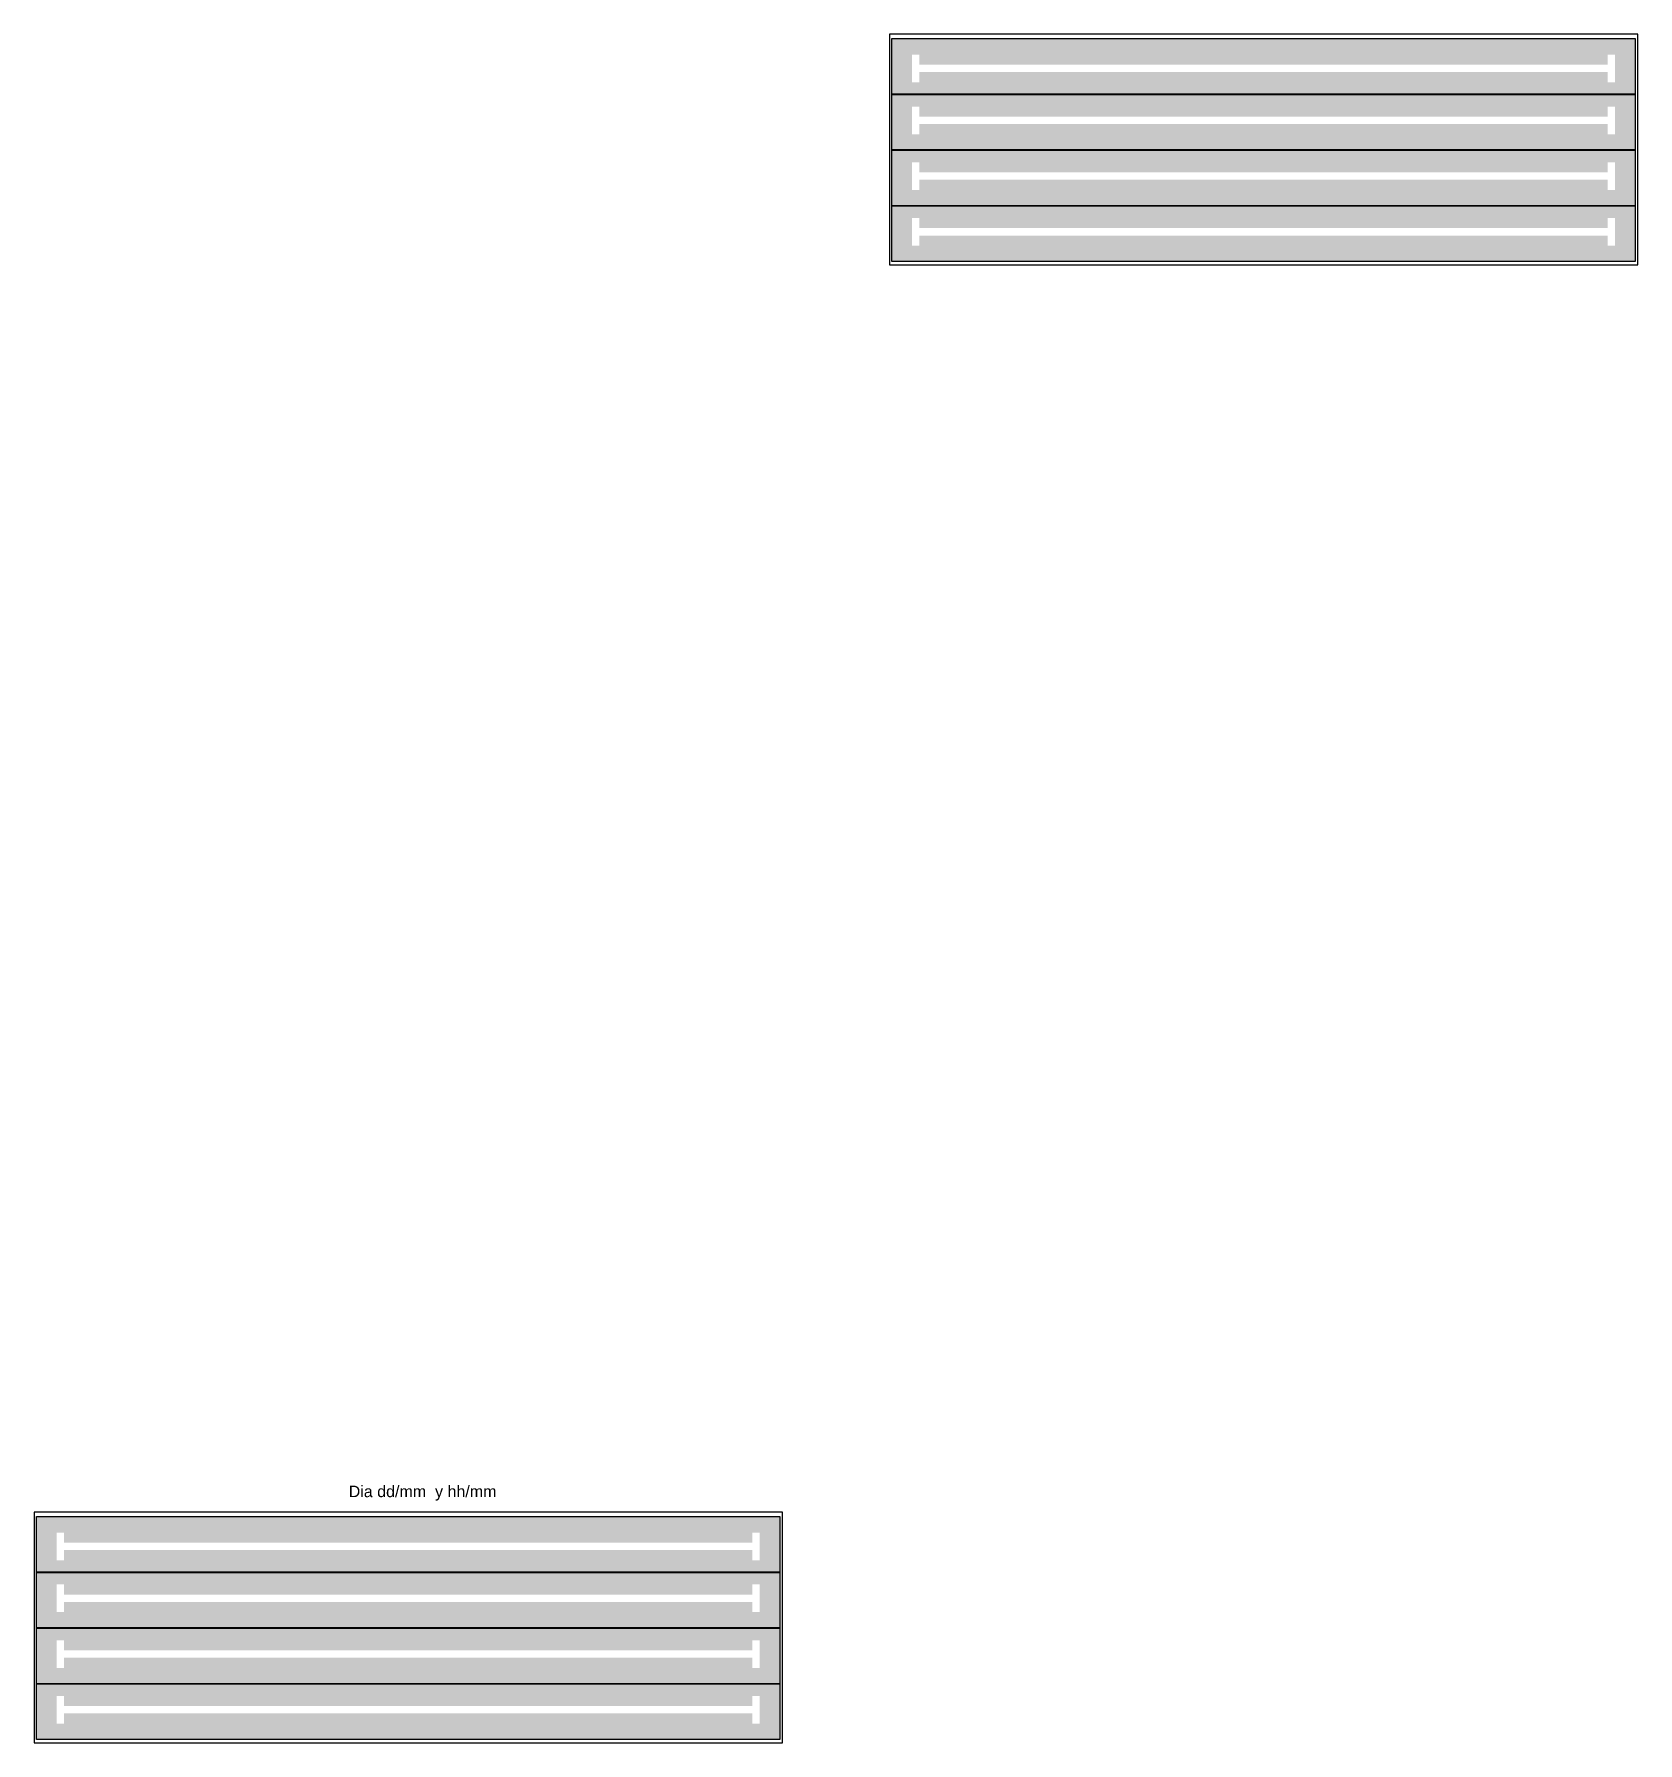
# Model space of a CAD drawing. Header units: millimetres. Extents: x 2496 to 2948, y 942 to 1526.
# Drawn here: x 2495.84 to 2537.79, y 1437.17 to 1481.87 of the extents above; entities that cross this region are included whole.
import ezdxf

# ---------------------------------------------------------------- set-up
doc = ezdxf.new("R2010")
doc.units = ezdxf.units.MM
doc.styles.get("Standard").update_dxf_attribs({"font": 'arial.ttf'})

msp = doc.modelspace()

# ---------------------------------------------------------------- texts
at = {"insert": (2504.064, 1443.896), "char_height": 0.3, "attachment_point": 1}
msp.add_mtext_dynamic_manual_height_columns('Dia dd/mm  y hh/mm', width=7.01979, gutter_width=5.207, heights=[1.525], dxfattribs=at)

# ---------------------------------------------------------------- hatches: boundary and pattern name
h = msp.add_hatch(color=4)
h.dxf.hatch_style = 1
h.paths.add_polyline_path([(2537.716, 1481.756), (2518.275, 1481.756), (2518.275, 1480.297), (2537.716, 1480.297)])
h.paths.add_polyline_path([(2536.998, 1481.073), (2536.998, 1481.338), (2537.192, 1481.338), (2537.192, 1480.614), (2536.998, 1480.614), (2536.998, 1480.88), (2518.992, 1480.88), (2518.992, 1480.614), (2518.799, 1480.614), (2518.799, 1481.338), (2518.992, 1481.338), (2518.992, 1481.073)], flags=16)
h.paths.add_polyline_path([(2537.716, 1480.297), (2518.275, 1480.297), (2518.275, 1478.839), (2537.716, 1478.839)])
h.paths.add_polyline_path([(2536.998, 1479.715), (2536.998, 1479.98), (2537.192, 1479.98), (2537.192, 1479.256), (2536.998, 1479.256), (2536.998, 1479.521), (2518.992, 1479.521), (2518.992, 1479.256), (2518.799, 1479.256), (2518.799, 1479.98), (2518.992, 1479.98), (2518.992, 1479.715)], flags=16)
h.paths.add_polyline_path([(2537.716, 1478.839), (2518.275, 1478.839), (2518.275, 1477.381), (2537.716, 1477.381)])
h.paths.add_polyline_path([(2536.998, 1478.257), (2536.998, 1478.522), (2537.192, 1478.522), (2537.192, 1477.798), (2536.998, 1477.798), (2536.998, 1478.063), (2518.992, 1478.063), (2518.992, 1477.798), (2518.799, 1477.798), (2518.799, 1478.522), (2518.992, 1478.522), (2518.992, 1478.257)], flags=16)
h.paths.add_polyline_path([(2537.716, 1477.381), (2518.275, 1477.381), (2518.275, 1475.922), (2537.716, 1475.922)])
h.paths.add_polyline_path([(2536.998, 1476.798), (2536.998, 1477.064), (2537.192, 1477.064), (2537.192, 1476.34), (2536.998, 1476.34), (2536.998, 1476.605), (2518.992, 1476.605), (2518.992, 1476.34), (2518.799, 1476.34), (2518.799, 1477.064), (2518.992, 1477.064), (2518.992, 1476.798)], flags=16)
h = msp.add_hatch(color=5)
h.dxf.hatch_style = 1
h.paths.add_polyline_path([(2515.34, 1443.087), (2495.899, 1443.087), (2495.899, 1441.629), (2515.34, 1441.629)])
h.paths.add_polyline_path([(2514.622, 1442.405), (2514.622, 1442.67), (2514.816, 1442.67), (2514.816, 1441.946), (2514.622, 1441.946), (2514.622, 1442.212), (2496.616, 1442.212), (2496.616, 1441.946), (2496.423, 1441.946), (2496.423, 1442.67), (2496.616, 1442.67), (2496.616, 1442.405)], flags=16)
h.paths.add_polyline_path([(2515.34, 1441.629), (2495.899, 1441.629), (2495.899, 1440.171), (2515.34, 1440.171)])
h.paths.add_polyline_path([(2514.622, 1441.047), (2514.622, 1441.312), (2514.816, 1441.312), (2514.816, 1440.588), (2514.622, 1440.588), (2514.622, 1440.853), (2496.616, 1440.853), (2496.616, 1440.588), (2496.423, 1440.588), (2496.423, 1441.312), (2496.616, 1441.312), (2496.616, 1441.047)], flags=16)
h.paths.add_polyline_path([(2515.34, 1440.171), (2495.899, 1440.171), (2495.899, 1438.713), (2515.34, 1438.713)])
h.paths.add_polyline_path([(2514.622, 1439.589), (2514.622, 1439.854), (2514.816, 1439.854), (2514.816, 1439.13), (2514.622, 1439.13), (2514.622, 1439.395), (2496.616, 1439.395), (2496.616, 1439.13), (2496.423, 1439.13), (2496.423, 1439.854), (2496.616, 1439.854), (2496.616, 1439.589)], flags=16)
h.paths.add_polyline_path([(2515.34, 1438.713), (2495.899, 1438.713), (2495.899, 1437.254), (2515.34, 1437.254)])
h.paths.add_polyline_path([(2514.622, 1438.13), (2514.622, 1438.395), (2514.816, 1438.395), (2514.816, 1437.672), (2514.622, 1437.672), (2514.622, 1437.937), (2496.616, 1437.937), (2496.616, 1437.672), (2496.423, 1437.672), (2496.423, 1438.395), (2496.616, 1438.395), (2496.616, 1438.13)], flags=16)

# ---------------------------------------------------------------- linework, layer by layer
for p, q in [((2518.275, 1475.922), (2518.275, 1481.756)), ((2518.275, 1481.756), (2537.716, 1481.756)), ((2537.716, 1481.756), (2537.716, 1475.922)), ((2537.716, 1475.922), (2518.275, 1475.922)), ((2495.899, 1437.254), (2495.899, 1443.087)), ((2495.899, 1443.087), (2515.34, 1443.087)), ((2515.34, 1443.087), (2515.34, 1437.254)), ((2515.34, 1437.254), (2495.899, 1437.254))]:
    msp.add_line(p, q)
at = {"color": 1}
for p, q in [((2518.275, 1480.297), (2537.716, 1480.297)), ((2518.275, 1478.839), (2537.716, 1478.839)), ((2518.275, 1477.381), (2537.716, 1477.381)), ((2495.899, 1441.629), (2515.34, 1441.629)), ((2495.899, 1440.171), (2515.34, 1440.171)), ((2495.899, 1438.713), (2515.34, 1438.713))]:
    msp.add_line(p, q, dxfattribs=at)
for points in [[(2537.786, 1475.837), (2537.786, 1481.873), (2518.212, 1481.873), (2518.212, 1475.837)], [(2515.41, 1437.169), (2515.41, 1443.204), (2495.837, 1443.204), (2495.837, 1437.169)]]:
    msp.add_lwpolyline(points, close=True)
at = {"color": 1, "const_width": 0.05}
for points in [[(2518.275, 1480.297), (2537.716, 1480.297)], [(2518.275, 1478.839), (2537.716, 1478.839)], [(2518.275, 1477.381), (2537.716, 1477.381)], [(2495.899, 1441.629), (2515.34, 1441.629)], [(2495.899, 1440.171), (2515.34, 1440.171)], [(2495.899, 1438.713), (2515.34, 1438.713)]]:
    msp.add_lwpolyline(points, dxfattribs=at)

msp.set_redraw_order([(e.dxf.handle, doc.entitydb.next_handle()) for e in msp.query("TEXT MTEXT ATTDEF DIMENSION ARC_DIMENSION")])  # texts and dimensions are drawn at this point

doc.saveas('drawing.dxf')
